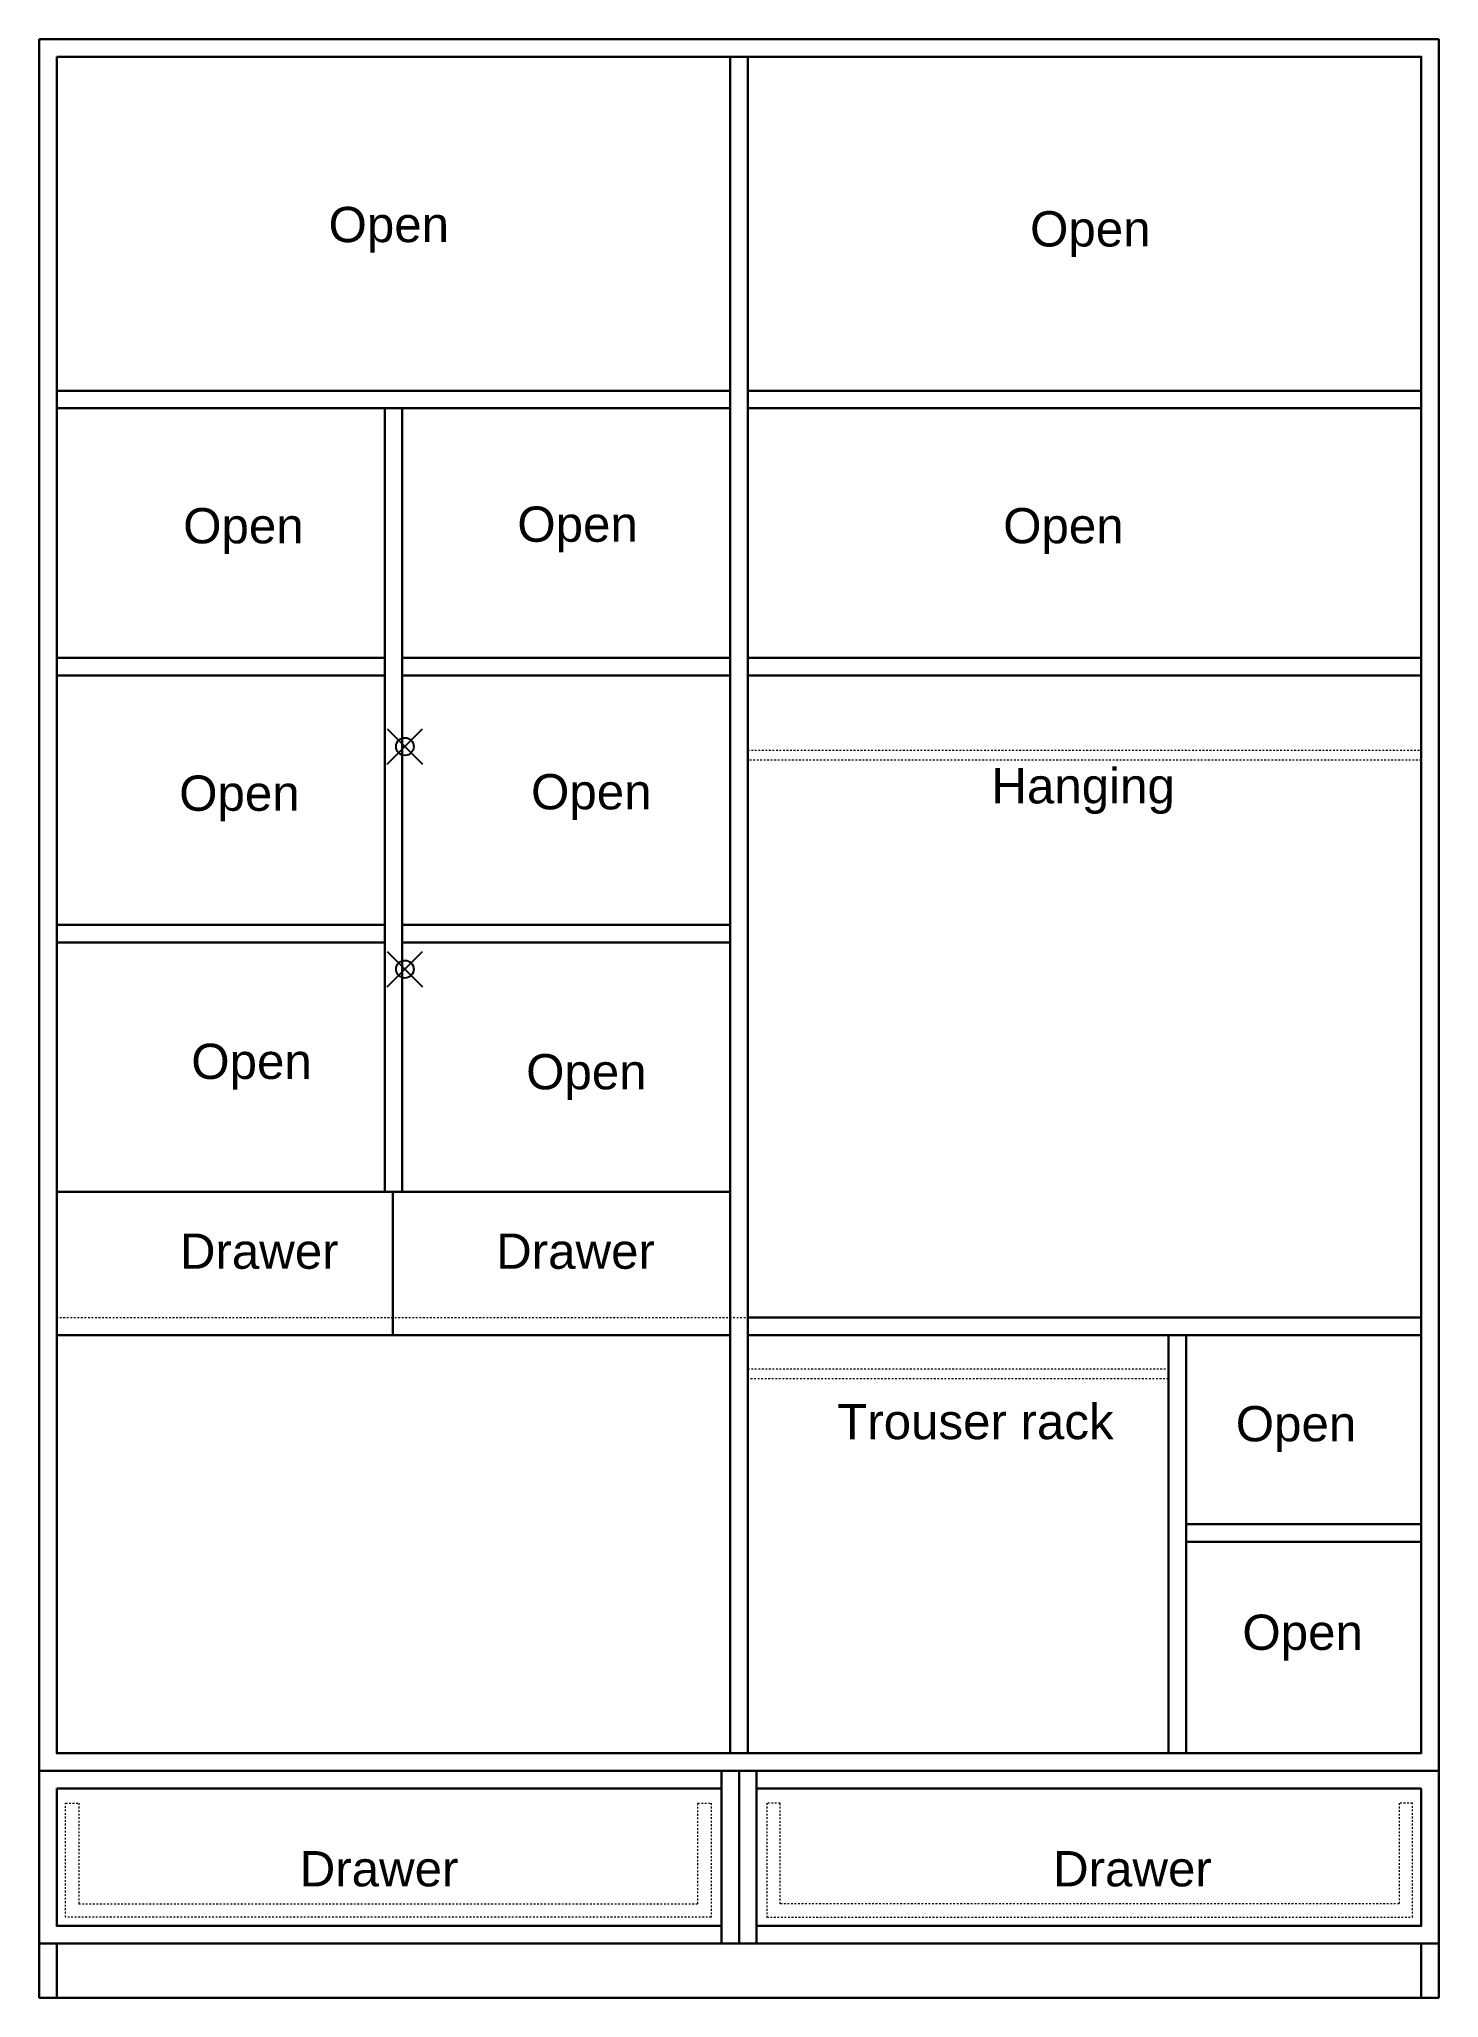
# Model space of a CAD drawing. Header units: millimetres. Extents: x 56222 to 3066687, y -650199 to -121287.
# Drawn here: x 148667.1 to 148746.5, y -182686 to -182574.9 of the extents above; entities that cross this region are included whole.
import ezdxf

# ---------------------------------------------------------------- set-up
doc = ezdxf.new("R2010")
doc.units = ezdxf.units.MM
doc.header["$MEASUREMENT"] = 0
doc.header["$PDMODE"] = 35
doc.linetypes.add('CENTER', pattern=[2, 1.25, -0.25, 0.25, -0.25])
doc.layers.add('FURNITURE', color=32, linetype='Continuous', lineweight=9)
doc.layers.add('Labelling', color=1, linetype='Continuous', lineweight=25)
doc.styles.get("Standard").update_dxf_attribs({"font": 'arial.ttf', "height": 6})

msp = doc.modelspace()

# ---------------------------------------------------------------- texts
at = {"layer": 'Labelling', "ltscale": 10, "char_height": 2, "width": 47.9166, "attachment_point": 1}
for s, insert in [('\\A1;{\\fArial Greek|b0|i0|c0|p34;Open}', (148683.528, -182584.42, -0.024)), ('\\A1;{\\fArial Greek|b0|i0|c0|p34;Open}', (148723.324, -182584.666, -0.024)), ('\\A1;{\\fArial Greek|b0|i0|c0|p34;Open}', (148675.281, -182601.501, 0.015)), ('\\A1;{\\fArial Greek|b0|i0|c0|p34;Open}', (148694.237, -182601.412, 0.015)), ('\\A1;{\\fArial Greek|b0|i0|c0|p34;Open}', (148721.799, -182601.498, -0.024)), ('\\A1;{\\fArial Greek|b0|i0|c0|p34;Hanging}', (148721.131, -182616.249, 0.002)), ('\\A1;{\\fArial Greek|b0|i0|c0|p34;Open}', (148675.053, -182616.669, 0.005)), ('\\A1;{\\fArial Greek|b0|i0|c0|p34;Open}', (148695.014, -182616.587, 0.005)), ('\\A1;{\\fArial Greek|b0|i0|c0|p34;Open}', (148675.74, -182631.877, 0.005)), ('\\A1;{\\fArial Greek|b0|i0|c0|p34;Open}', (148694.736, -182632.465, 0.005)), ('\\A1;{\\fArial Greek|b0|i0|c0|p34;Drawer}', (148675.093, -182642.641, 0.001)), ('\\A1;{\\fArial Greek|b0|i0|c0|p34;Drawer}', (148693.035, -182642.641, 0.001)), ('\\A1;{\\fArial Greek|b0|i0|c0|p34;Trouser rack}', (148712.383, -182652.306, 0.002)), ('\\A1;{\\fArial Greek|b0|i0|c0|p34;Open}', (148734.996, -182652.427, -0.024)), ('\\A1;{\\fArial Greek|b0|i0|c0|p34;Open}', (148735.368, -182664.254, -0.024)), ('\\A1;{\\fArial Greek|b0|i0|c0|p34;Drawer}', (148681.892, -182677.665)), ('\\A1;{\\fArial Greek|b0|i0|c0|p34;Drawer}', (148724.631, -182677.665))]:
    msp.add_mtext(s, dxfattribs=dict(at, insert=insert))

# ---------------------------------------------------------------- linework, layer by layer
at = {"layer": 'FURNITURE', "lineweight": 30}
for p, q in [((148667.109, -182574.909, 0.002), (148746.514, -182574.909, 0.002)), ((148667.109, -182574.909, 0.002), (148667.109, -182685.987, 0.002)), ((148746.514, -182574.909, 0.002), (148746.514, -182685.987, 0.002)), ((148707.283, -182647.409, 0.002), (148745.485, -182647.409, 0.002)), ((148707.283, -182648.409, 0.002), (148745.485, -182648.409, 0.002)), ((148731.173, -182648.409, 0.002), (148731.173, -182672.121, 0.002)), ((148732.173, -182648.409, 0.002), (148732.173, -182672.121, 0.002)), ((148732.173, -182659.121, 0.002), (148745.514, -182659.121, 0.002)), ((148732.173, -182660.121, 0.002), (148745.514, -182660.121, 0.002)), ((148746.514, -182673.121), (148667.109, -182673.121)), ((148705.812, -182682.909, 0.002), (148705.812, -182673.121, -0.022)), ((148706.812, -182673.121, -0.024), (148706.812, -182682.909, -0.024)), ((148707.812, -182682.909, -0.022), (148707.812, -182673.121, -0.024)), ((148705.812, -182674.121), (148668.109, -182674.121)), ((148668.109, -182674.121), (148668.109, -182681.909, 0.002)), ((148745.514, -182674.121), (148707.812, -182674.121)), ((148745.514, -182674.121), (148745.514, -182681.909, 0.002)), ((148745.514, -182681.909, 0.002), (148745.514, -182676.255)), ((148746.514, -182682.909, 0.002), (148667.109, -182682.909, 0.002)), ((148668.109, -182682.909, 0.002), (148668.109, -182685.987, 0.002)), ((148745.514, -182682.909, 0.002), (148745.514, -182685.987, 0.002)), ((148667.109, -182685.987, 0.002), (148746.514, -182685.987, 0.002))]:
    msp.add_line(p, q, dxfattribs=at)
at = {"layer": 'FURNITURE', "lineweight": 30, "ltscale": 8}
for p, q in [((148686.71, -182640.275, 0.005), (148686.71, -182595.843, 0.002)), ((148687.71, -182640.275, 0.005), (148687.71, -182595.843, 0.002)), ((148668.109, -182625.131, 0.005), (148686.71, -182625.131, 0.005)), ((148687.71, -182625.131, 0.005), (148706.312, -182625.131, 0.005)), ((148668.109, -182626.131, 0.005), (148686.71, -182626.131, 0.005)), ((148687.71, -182626.131, 0.005), (148706.312, -182626.131, 0.005)), ((148687.181, -182640.275, 0.002), (148687.181, -182648.409, 0.002))]:
    msp.add_line(p, q, dxfattribs=at)
at = {"layer": 'FURNITURE', "linetype": 'CENTER', "lineweight": 0, "ltscale": 0.001}
msp.add_line((148668.08, -182647.409, 0.002), (148708.58, -182647.409, 0.003), dxfattribs=at)
at = {"layer": 'FURNITURE', "lineweight": 30, "elevation": 0.002}
msp.add_lwpolyline([(148668.109, -182575.909), (148745.514, -182575.909), (148745.514, -182672.121), (148668.109, -182672.121)], close=True, dxfattribs=at)
for points in [[(148706.312, -182672.121), (148706.312, -182575.909)], [(148707.312, -182672.121), (148707.312, -182575.909)], [(148706.312, -182594.843), (148668.109, -182594.843)], [(148707.312, -182594.843), (148745.514, -182594.843)], [(148706.312, -182595.843), (148668.109, -182595.843)], [(148707.312, -182595.843), (148745.514, -182595.843)], [(148686.71, -182609.987), (148668.109, -182609.987)], [(148706.312, -182609.987), (148687.71, -182609.987)], [(148707.312, -182609.987), (148745.514, -182609.987)], [(148686.71, -182610.987), (148668.109, -182610.987)], [(148706.312, -182610.987), (148687.71, -182610.987)], [(148707.312, -182610.987), (148745.514, -182610.987)], [(148706.283, -182640.275), (148668.08, -182640.275)], [(148706.283, -182648.409), (148668.08, -182648.409)]]:
    msp.add_lwpolyline(points, dxfattribs=at)
at = {"layer": 'FURNITURE', "linetype": 'CENTER', "lineweight": 0, "ltscale": 0.001}
for points, elevation in [([(148707.312, -182615.224), (148745.514, -182615.224), (148745.514, -182615.791), (148707.312, -182615.791)], 0.002), ([(148707.312, -182650.313), (148731.173, -182650.313), (148731.173, -182650.881), (148707.312, -182650.881)], -0.001), ([(148704.477, -182674.945), (148705.227, -182674.945), (148705.227, -182681.409), (148668.609, -182681.409), (148668.609, -182674.945), (148669.359, -182674.945), (148669.359, -182680.659), (148704.477, -182680.659)], 0.002), ([(148709.146, -182674.945), (148708.396, -182674.945), (148708.396, -182681.409), (148745.014, -182681.409), (148745.014, -182674.945), (148744.264, -182674.945), (148744.264, -182680.659), (148709.146, -182680.659)], 0.002)]:
    msp.add_lwpolyline(points, close=True, dxfattribs=dict(at, elevation=elevation))
at = {"layer": 'FURNITURE', "lineweight": 30, "ltscale": 8, "elevation": 0.002}
for points in [[(148668.109, -182674.121), (148668.109, -182681.909), (148705.812, -182681.909), (148705.812, -182674.121)], [(148745.514, -182674.121), (148745.514, -182681.909), (148707.812, -182681.909), (148707.812, -182674.121)]]:
    msp.add_lwpolyline(points, close=True, dxfattribs=at)
at = {"layer": 'FURNITURE', "linetype": 'ByBlock', "lineweight": -3}
for p in [(148687.859, -182615.027, 0.005), (148687.859, -182627.651, 0.005)]:
    msp.add_point(p, dxfattribs=at)

msp.set_redraw_order([(e.dxf.handle, doc.entitydb.next_handle()) for e in msp.query("TEXT MTEXT ATTDEF DIMENSION ARC_DIMENSION")])  # texts and dimensions are drawn at this point

doc.saveas('drawing.dxf')
